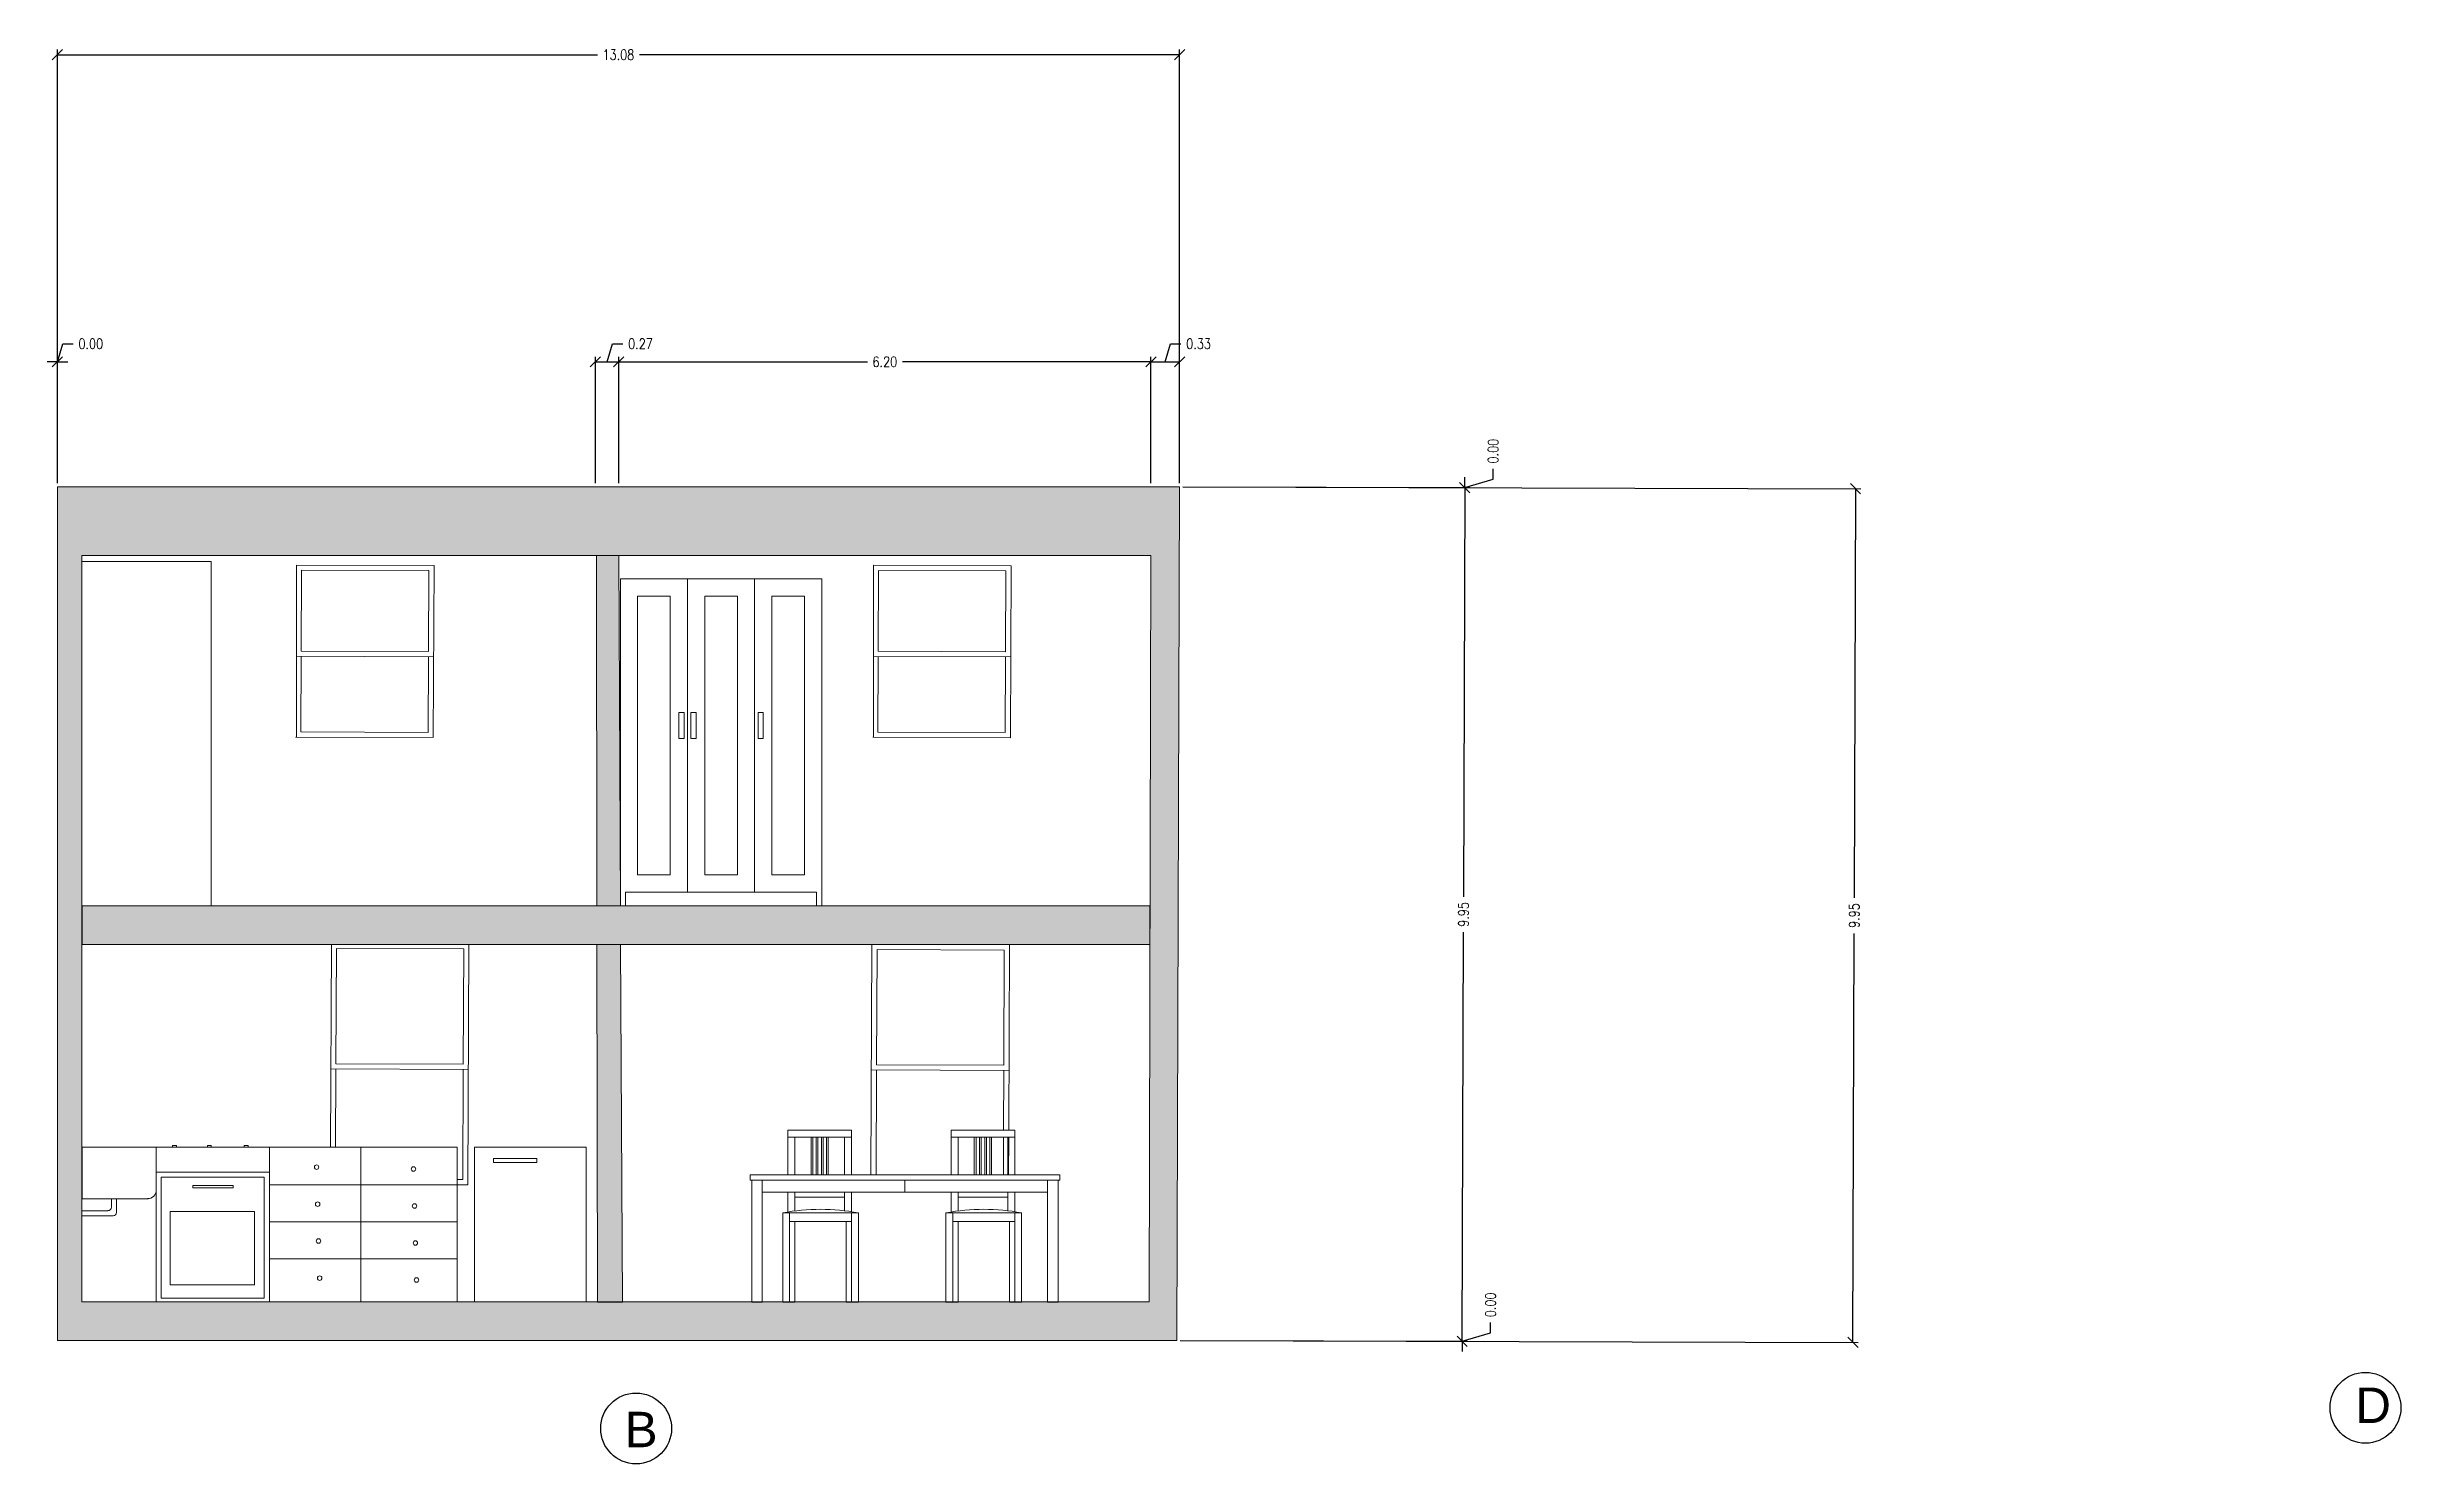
# Model space of a CAD drawing. Header units: inches. Extents: x 8.3 to 92.5, y 22.4 to 41.4.
# Drawn here: x 65.04 to 92.48, y 22.53 to 39.04 of the extents above; entities that cross this region are included whole.
import ezdxf

# ---------------------------------------------------------------- set-up
doc = ezdxf.new("R2010")
doc.units = ezdxf.units.IN
doc.header["$MEASUREMENT"] = 0
doc.layers.get('DEFPOINTS').update_dxf_attribs({"color": 210})
doc.layers.add('A-ELEV-MBE1', color=7, linetype='Continuous', lineweight=35)
doc.styles.add('E-ROMANS', font='romans.shx', dxfattribs={"width": 0.8})
doc.styles.get("Standard").update_dxf_attribs({"font": 'Arial.ttf'})
doc.dimstyles.new('E-0100_ARW_18', dxfattribs={"dimscale": 0.001, "dimtxt": 180, "dimasz": 180, "dimexe": 90, "dimexo": 60, "dimgap": 90, "dimtad": 0, "dimzin": 0, "dimdsep": 46, "dimtxsty": 'E-ROMANS', "dimblk": 'OPEN90', "dimcen": 90, "dimclrd": 256, "dimclre": 256, "dimclrt": 256, "dimadec": 0, "dimazin": 0, "dimtfac": 1, "dimtmove": 1, "dimatfit": 3, "dimldrblk": 'OPEN90', "dimfxl": 1, "dimtfill": 1, "dimtolj": 1, "dimtzin": 0, "dimarcsym": 0})

msp = doc.modelspace()

# ---------------------------------------------------------------- texts
at = {"color": 0, "char_height": 0.413, "attachment_point": 1}
for s, insert in [('D', (91.947, 23.417)), ('B', (71.77, 23.134))]:
    msp.add_mtext_dynamic_manual_height_columns(s, width=2.13344, gutter_width=1, heights=[0], dxfattribs=dict(at, insert=insert))

# ---------------------------------------------------------------- blocks, each defined once
blk = doc.blocks.new('_Oblique')
at = {"color": 0, "linetype": 'ByBlock', "lineweight": -2}
blk.add_line((-0.5, -0.5), (0.5, 0.5), dxfattribs=at)
blk = doc.blocks.new('*D167')
at = {"lineweight": -2, "transparency": 16777216}
for p, q in [((78.28, 33.915), (86.181, 33.891)), ((78.249, 23.966), (86.151, 23.942))]:
    blk.add_line(p, q, dxfattribs=at)
at = {"transparency": 16777216}
for p, q in [((86.121, 33.891), (86.107, 29.123)), ((86.091, 23.942), (86.106, 28.71))]:
    blk.add_line(p, q, dxfattribs=at)
at = {"layer": 'DEFPOINTS', "color": 0, "transparency": 16777216}
for p in [(78.24, 33.915), (78.209, 23.966), (86.091, 23.942)]:
    blk.add_point(p, dxfattribs=at)
at = {"transparency": 16777216, "xscale": 0.12, "yscale": 0.12, "zscale": 0.12}
for p, rotation in [((86.121, 33.891), 89.82543354438003), ((86.091, 23.942), 269.82543354438)]:
    blk.add_blockref('_Oblique', p, dxfattribs=dict(at, rotation=rotation))
at = {"lineweight": 9, "transparency": 16777216, "insert": (86.106, 28.917), "char_height": 0.12, "attachment_point": 5, "rotation": 89.8254, "style": 'E-ROMANS', "bg_fill": 3, "box_fill_scale": 1.25, "bg_fill_color": 256, "bg_fill_true_color": 13158600, "bg_fill_transparency": 0}
blk.add_mtext('\\A1;9.95', dxfattribs=at)
blk = doc.blocks.new('_Open90')
at = {"color": 0, "linetype": 'ByBlock', "lineweight": -2}
for p, q in [((0, 0), (-1, 0)), ((-0.5, 0.5), (0, 0)), ((0, 0), (-0.5, -0.5))]:
    blk.add_line(p, q, dxfattribs=at)
blk = doc.blocks.new('*D168')
at = {"lineweight": -2, "transparency": 16777216}
for p, q in [((65.157, 33.955), (65.157, 39.009)), ((78.24, 33.955), (78.24, 39.009))]:
    blk.add_line(p, q, dxfattribs=at)
at = {"transparency": 16777216}
for p, q in [((65.157, 38.949), (71.453, 38.949)), ((78.24, 38.949), (71.943, 38.949))]:
    blk.add_line(p, q, dxfattribs=at)
at = {"layer": 'DEFPOINTS', "color": 0, "transparency": 16777216}
for p in [(78.24, 38.949), (65.157, 33.915), (78.24, 33.915)]:
    blk.add_point(p, dxfattribs=at)
at = {"transparency": 16777216, "xscale": 0.12, "yscale": 0.12, "zscale": 0.12, "rotation": 180}
blk.add_blockref('_Oblique', (65.157, 38.949), dxfattribs=at)
at = {"transparency": 16777216, "xscale": 0.12, "yscale": 0.12, "zscale": 0.12}
blk.add_blockref('_Oblique', (78.24, 38.949), dxfattribs=at)
at = {"lineweight": 9, "transparency": 16777216, "insert": (71.698, 38.949), "char_height": 0.12, "attachment_point": 5, "style": 'E-ROMANS', "bg_fill": 3, "box_fill_scale": 1.25, "bg_fill_color": 256, "bg_fill_true_color": 13158600, "bg_fill_transparency": 0}
blk.add_mtext('\\A1;13.08', dxfattribs=at)
blk = doc.blocks.new('*D169')
at = {"transparency": 16777216}
for p, q in [((65.157, 35.371), (65.22, 35.581)), ((65.22, 35.581), (65.34, 35.581)), ((65.157, 35.371), (65.037, 35.371)), ((65.157, 35.371), (65.277, 35.371))]:
    blk.add_line(p, q, dxfattribs=at)
at = {"lineweight": -2, "transparency": 16777216}
blk.add_line((65.157, 33.955), (65.157, 35.431), dxfattribs=at)
blk.add_line((65.157, 33.955), (65.157, 35.431), dxfattribs=at)
at = {"layer": 'DEFPOINTS', "color": 0, "transparency": 16777216}
for p in [(65.157, 35.371), (65.157, 33.915), (65.157, 33.915)]:
    blk.add_point(p, dxfattribs=at)
at = {"transparency": 16777216, "xscale": 0.12, "yscale": 0.12, "zscale": 0.12}
blk.add_blockref('_Oblique', (65.157, 35.371), dxfattribs=at)
at = {"transparency": 16777216, "xscale": 0.12, "yscale": 0.12, "zscale": 0.12, "rotation": 180}
blk.add_blockref('_Oblique', (65.157, 35.371), dxfattribs=at)
at = {"lineweight": 9, "transparency": 16777216, "insert": (65.546, 35.581), "char_height": 0.12, "attachment_point": 5, "style": 'E-ROMANS', "bg_fill": 3, "box_fill_scale": 1.25, "bg_fill_color": 256, "bg_fill_true_color": 13158600, "bg_fill_transparency": 0}
blk.add_mtext('\\A1;0.00', dxfattribs=at)
blk = doc.blocks.new('*D147')
at = {"lineweight": -2, "transparency": 16777216}
for p, q in [((71.429, 33.955), (71.429, 35.431)), ((71.702, 33.955), (71.702, 35.431))]:
    blk.add_line(p, q, dxfattribs=at)
at = {"transparency": 16777216}
for p, q in [((71.566, 35.371), (71.629, 35.581)), ((71.629, 35.581), (71.749, 35.581)), ((71.429, 35.371), (71.702, 35.371))]:
    blk.add_line(p, q, dxfattribs=at)
at = {"layer": 'DEFPOINTS', "color": 0, "transparency": 16777216}
for p in [(71.429, 33.915), (71.702, 33.915)]:
    blk.add_point(p, dxfattribs=at)
at = {"transparency": 16777216, "xscale": 0.12, "yscale": 0.12, "zscale": 0.12, "rotation": 180}
blk.add_blockref('_Oblique', (71.429, 35.371), dxfattribs=at)
at = {"lineweight": 9, "transparency": 16777216, "insert": (71.955, 35.581), "char_height": 0.12, "attachment_point": 5, "style": 'E-ROMANS', "bg_fill": 3, "box_fill_scale": 1.25, "bg_fill_color": 256, "bg_fill_true_color": 13158600, "bg_fill_transparency": 0}
blk.add_mtext('\\A1;0.27', dxfattribs=at)
at = {"layer": 'DEFPOINTS', "color": 0, "transparency": 16777216}
blk.add_point((71.702, 35.371), dxfattribs=at)
at = {"transparency": 16777216, "xscale": 0.12, "yscale": 0.12, "zscale": 0.12}
blk.add_blockref('_Oblique', (71.702, 35.371), dxfattribs=at)
blk = doc.blocks.new('*D148')
at = {"lineweight": -2, "transparency": 16777216}
for p, q in [((71.702, 33.955), (71.702, 35.431)), ((77.906, 33.955), (77.906, 35.431))]:
    blk.add_line(p, q, dxfattribs=at)
at = {"transparency": 16777216}
for p, q in [((71.702, 35.371), (74.6, 35.371)), ((77.906, 35.371), (75.008, 35.371))]:
    blk.add_line(p, q, dxfattribs=at)
at = {"layer": 'DEFPOINTS', "color": 0, "transparency": 16777216}
for p in [(77.906, 35.371), (71.702, 33.915), (77.906, 33.915)]:
    blk.add_point(p, dxfattribs=at)
at = {"transparency": 16777216, "xscale": 0.12, "yscale": 0.12, "zscale": 0.12, "rotation": 180}
blk.add_blockref('_Oblique', (71.702, 35.371), dxfattribs=at)
at = {"transparency": 16777216, "xscale": 0.12, "yscale": 0.12, "zscale": 0.12}
blk.add_blockref('_Oblique', (77.906, 35.371), dxfattribs=at)
at = {"lineweight": 9, "transparency": 16777216, "insert": (74.804, 35.371), "char_height": 0.12, "attachment_point": 5, "style": 'E-ROMANS', "bg_fill": 3, "box_fill_scale": 1.25, "bg_fill_color": 256, "bg_fill_true_color": 13158600, "bg_fill_transparency": 0}
blk.add_mtext('\\A1;6.20', dxfattribs=at)
blk = doc.blocks.new('*D170')
at = {"lineweight": -2, "transparency": 16777216}
for p, q in [((77.906, 33.955), (77.906, 35.431)), ((78.24, 33.955), (78.24, 35.431))]:
    blk.add_line(p, q, dxfattribs=at)
at = {"transparency": 16777216}
for p, q in [((78.073, 35.371), (78.136, 35.581)), ((78.136, 35.581), (78.256, 35.581)), ((77.906, 35.371), (78.24, 35.371))]:
    blk.add_line(p, q, dxfattribs=at)
at = {"layer": 'DEFPOINTS', "color": 0, "transparency": 16777216}
for p in [(77.906, 33.915), (78.24, 33.915)]:
    blk.add_point(p, dxfattribs=at)
at = {"transparency": 16777216, "xscale": 0.12, "yscale": 0.12, "zscale": 0.12, "rotation": 180}
blk.add_blockref('_Oblique', (77.906, 35.371), dxfattribs=at)
at = {"lineweight": 9, "transparency": 16777216, "insert": (78.462, 35.581), "char_height": 0.12, "attachment_point": 5, "style": 'E-ROMANS', "bg_fill": 3, "box_fill_scale": 1.25, "bg_fill_color": 256, "bg_fill_true_color": 13158600, "bg_fill_transparency": 0}
blk.add_mtext('\\A1;0.33', dxfattribs=at)
at = {"layer": 'DEFPOINTS', "color": 0, "transparency": 16777216}
blk.add_point((78.24, 35.371), dxfattribs=at)
at = {"transparency": 16777216, "xscale": 0.12, "yscale": 0.12, "zscale": 0.12}
blk.add_blockref('_Oblique', (78.24, 35.371), dxfattribs=at)
blk = doc.blocks.new('*D177')
at = {"transparency": 16777216}
for p, q in [((81.895, 34.003), (81.896, 34.123)), ((81.565, 33.905), (81.565, 34.025)), ((81.565, 33.905), (81.895, 34.003)), ((81.565, 33.905), (81.565, 33.785))]:
    blk.add_line(p, q, dxfattribs=at)
at = {"lineweight": -2, "transparency": 16777216}
blk.add_line((78.28, 33.915), (81.625, 33.905), dxfattribs=at)
blk.add_line((78.28, 33.915), (81.625, 33.905), dxfattribs=at)
at = {"layer": 'DEFPOINTS', "color": 0, "transparency": 16777216}
for p in [(78.24, 33.915), (78.24, 33.915), (81.565, 33.905)]:
    blk.add_point(p, dxfattribs=at)
at = {"transparency": 16777216, "xscale": 0.12, "yscale": 0.12, "zscale": 0.12}
for rotation in [89.82543354438003, 269.8254335443801]:
    blk.add_blockref('_Oblique', (81.565, 33.905), dxfattribs=dict(at, rotation=rotation))
at = {"lineweight": 9, "transparency": 16777216, "insert": (81.896, 34.33), "char_height": 0.12, "attachment_point": 5, "rotation": 89.8254, "style": 'E-ROMANS', "bg_fill": 3, "box_fill_scale": 1.25, "bg_fill_color": 256, "bg_fill_true_color": 13158600, "bg_fill_transparency": 0}
blk.add_mtext('\\A1;0.00', dxfattribs=at)
blk = doc.blocks.new('*D149')
at = {"lineweight": -2, "transparency": 16777216}
for p, q in [((78.28, 33.915), (81.625, 33.905)), ((78.249, 23.966), (81.595, 23.956))]:
    blk.add_line(p, q, dxfattribs=at)
at = {"transparency": 16777216}
for p, q in [((81.565, 33.905), (81.551, 29.137)), ((81.535, 23.956), (81.549, 28.724))]:
    blk.add_line(p, q, dxfattribs=at)
at = {"layer": 'DEFPOINTS', "color": 0, "transparency": 16777216}
for p in [(78.24, 33.915), (78.209, 23.966), (81.535, 23.956)]:
    blk.add_point(p, dxfattribs=at)
at = {"transparency": 16777216, "xscale": 0.12, "yscale": 0.12, "zscale": 0.12}
for p, rotation in [((81.565, 33.905), 89.82543354438003), ((81.535, 23.956), 269.8254335443801)]:
    blk.add_blockref('_Oblique', p, dxfattribs=dict(at, rotation=rotation))
at = {"lineweight": 9, "transparency": 16777216, "insert": (81.55, 28.931), "char_height": 0.12, "attachment_point": 5, "rotation": 89.8254, "style": 'E-ROMANS', "bg_fill": 3, "box_fill_scale": 1.25, "bg_fill_color": 256, "bg_fill_true_color": 13158600, "bg_fill_transparency": 0}
blk.add_mtext('\\A1;9.95', dxfattribs=at)
blk = doc.blocks.new('*D150')
at = {"transparency": 16777216}
for p, q in [((81.865, 24.054), (81.865, 24.174)), ((81.535, 23.956), (81.534, 23.836)), ((81.535, 23.956), (81.535, 24.076)), ((81.535, 23.956), (81.865, 24.054))]:
    blk.add_line(p, q, dxfattribs=at)
at = {"lineweight": -2, "transparency": 16777216}
blk.add_line((78.249, 23.966), (81.595, 23.956), dxfattribs=at)
blk.add_line((78.249, 23.966), (81.595, 23.956), dxfattribs=at)
at = {"layer": 'DEFPOINTS', "color": 0, "transparency": 16777216}
for p in [(78.209, 23.966), (78.209, 23.966), (81.535, 23.956)]:
    blk.add_point(p, dxfattribs=at)
at = {"transparency": 16777216, "xscale": 0.12, "yscale": 0.12, "zscale": 0.12}
for rotation in [89.82543354438003, 269.8254335443801]:
    blk.add_blockref('_Oblique', (81.535, 23.956), dxfattribs=dict(at, rotation=rotation))
at = {"lineweight": 9, "transparency": 16777216, "insert": (81.866, 24.38), "char_height": 0.12, "attachment_point": 5, "rotation": 89.8254, "style": 'E-ROMANS', "bg_fill": 3, "box_fill_scale": 1.25, "bg_fill_color": 256, "bg_fill_true_color": 13158600, "bg_fill_transparency": 0}
blk.add_mtext('\\A1;0.00', dxfattribs=at)

# ---------------------------------------------------------------- hatches: boundary and pattern name
h = msp.add_hatch(color=0)
h.dxf.hatch_style = 1
h.set_gradient(color1=(51, 51, 51), color2=(51, 51, 51), tint=1)
h.paths.add_polyline_path([(65.157, 33.915), (65.157, 23.966), (78.209, 23.966), (78.24, 33.915)])
h.paths.add_polyline_path([(77.906, 33.115), (77.884, 24.415), (76.823, 24.415), (76.823, 24.411), (76.702, 24.411), (76.399, 24.411), (76.399, 24.411), (76.318, 24.411), (76.258, 24.411), (75.657, 24.411), (75.657, 24.411), (75.516, 24.411), (74.495, 24.411), (74.495, 24.411), (74.415, 24.411), (74.355, 24.411), (73.753, 24.411), (73.753, 24.411), (73.613, 24.411), (73.373, 24.411), (73.373, 24.411), (73.253, 24.411), (71.744, 24.412), (71.744, 24.411), (71.453, 24.411), (65.442, 24.415), (65.442, 33.115)], flags=16)
h.paths.add_polyline_path([(71.702, 33.115), (71.703, 32.841), (74.068, 32.841), (74.068, 29.031), (74.008, 29.031), (71.448, 29.031), (71.443, 33.115)], flags=0)
h.paths.add_polyline_path([(67.943, 33.003), (69.548, 32.997), (69.539, 30.991), (67.943, 30.998)], flags=0)
h.paths.add_polyline_path([(68.003, 32.943), (69.487, 32.937), (69.483, 31.994), (67.999, 32)], flags=0)
h.paths.add_polyline_path([(69.483, 31.934), (69.479, 31.052), (67.995, 31.058), (67.999, 31.94)], flags=0)
h.paths.add_polyline_path([(74.842, 28.582), (74.653, 28.582), (74.653, 28.582)], flags=0)
h.paths.add_polyline_path([(68.345, 27.13), (69.949, 27.123), (69.943, 25.78), (69.818, 25.78), (69.818, 24.918), (67.629, 24.918), (67.629, 25.928), (66.308, 25.928), (66.308, 25.618), (65.446, 25.618), (65.446, 26.22), (66.499, 26.22), (66.499, 26.238), (66.544, 26.238), (66.906, 26.236), (66.906, 26.238), (66.951, 26.238), (67.334, 26.235), (67.334, 26.238), (67.38, 26.238), (68.341, 26.231)], flags=0)
h.paths.add_polyline_path([(68.411, 28.534), (69.895, 28.528), (69.889, 27.184), (68.405, 27.19)], flags=0)
h.paths.add_polyline_path([(71.922, 32.641), (72.303, 32.641), (72.303, 29.392), (71.922, 29.392)], flags=0)
h.paths.add_polyline_path([(72.404, 31.283), (72.464, 31.283), (72.464, 30.982), (72.404, 30.982)], flags=0)
h.paths.add_polyline_path([(72.705, 32.641), (73.086, 32.641), (73.086, 29.392), (72.705, 29.392)], flags=0)
h.paths.add_polyline_path([(72.544, 31.283), (72.604, 31.283), (72.604, 30.982), (72.544, 30.982)], flags=0)
h.paths.add_polyline_path([(66.367, 25.868), (67.566, 25.868), (67.566, 24.46), (66.367, 24.46)], flags=0)
h.paths.add_polyline_path([(73.487, 32.641), (73.868, 32.641), (73.868, 29.392), (73.487, 29.392)], flags=0)
h.paths.add_polyline_path([(66.738, 25.77), (67.207, 25.77), (67.207, 25.745), (66.738, 25.745)], flags=0)
h.paths.add_polyline_path([(69.818, 25.349), (69.818, 25.349), (67.629, 25.349), (67.629, 25.349)], flags=0)
h.paths.add_polyline_path([(73.326, 31.283), (73.386, 31.283), (73.386, 30.982), (73.326, 30.982)], flags=0)
h.paths.add_polyline_path([(66.472, 25.467), (67.455, 25.467), (67.455, 24.614), (66.472, 24.614)], flags=0)
h.paths.add_polyline_path([(70.24, 26.087), (70.747, 26.087), (70.747, 26.038), (70.24, 26.038)], flags=0)
h.paths.add_polyline_path([(74.672, 33.001), (76.276, 32.994), (76.268, 30.989), (74.672, 30.995)], flags=0)
h.paths.add_polyline_path([(74.732, 32.94), (76.216, 32.934), (76.212, 31.992), (74.728, 31.998)], flags=0)
h.paths.add_polyline_path([(76.211, 31.932), (76.208, 31.049), (74.724, 31.055), (74.727, 31.938)], flags=0)
h.paths.add_polyline_path([(74.713, 28.522), (76.197, 28.516), (76.192, 27.172), (74.708, 27.178)], flags=0)
h.paths.add_polyline_path([(76.843, 25.835), (75.038, 25.835), (75.038, 25.694), (76.702, 25.694)], flags=0)
h = msp.add_hatch(color=0)
h.dxf.hatch_style = 1
h.set_gradient(color1=(51, 51, 51), color2=(51, 51, 51), tint=1)
h.paths.add_polyline_path([(71.724, 28.582), (71.448, 28.582), (71.453, 24.415), (71.744, 24.415)])
h.paths.add_polyline_path([(71.448, 29.031), (71.722, 29.031), (71.702, 33.115), (71.443, 33.115)])
h = msp.add_hatch(color=0)
h.dxf.hatch_style = 1
h.set_gradient(color1=(51, 51, 51), color2=(51, 51, 51), tint=1)
h.paths.add_polyline_path([(65.444, 29.031), (65.444, 28.582), (77.895, 28.582), (77.895, 29.031)])

# ---------------------------------------------------------------- linework, layer by layer
at = {"color": 0, "lineweight": 20}
for p, q in [((65.157, 33.915), (65.157, 23.966)), ((78.24, 33.915), (65.157, 33.915)), ((78.209, 23.966), (78.24, 33.915)), ((65.442, 33.115), (65.442, 24.415)), ((77.906, 33.115), (65.442, 33.115)), ((77.884, 24.415), (77.906, 33.115)), ((65.442, 24.415), (77.884, 24.415)), ((65.157, 23.966), (78.209, 23.966))]:
    msp.add_line(p, q, dxfattribs=at)
at = {"color": 0, "lineweight": 5}
for p, q in [((67.943, 33.003), (67.943, 30.998)), ((69.548, 32.997), (69.539, 30.991)), ((74.672, 33.001), (74.672, 30.995)), ((76.276, 32.994), (76.268, 30.989)), ((72.504, 29.191), (72.504, 32.841)), ((73.286, 29.191), (73.286, 32.841)), ((66.308, 26.22), (69.818, 26.22)), ((67.629, 26.22), (67.629, 24.412)), ((68.693, 24.411), (68.693, 26.22)), ((69.818, 26.22), (69.818, 24.41)), ((70.019, 26.22), (71.322, 26.22)), ((70.019, 26.22), (70.019, 24.411)), ((71.322, 26.22), (71.322, 24.411)), ((74.415, 26.336), (73.673, 26.336)), ((73.753, 25.895), (73.753, 26.336)), ((73.944, 25.895), (73.944, 26.336)), ((73.964, 25.895), (73.964, 26.336)), ((74.004, 25.895), (74.004, 26.336)), ((74.024, 25.895), (74.024, 26.336)), ((74.064, 25.895), (74.064, 26.336)), ((74.084, 25.895), (74.084, 26.336)), ((74.124, 25.895), (74.124, 26.336)), ((74.144, 25.895), (74.144, 26.336)), ((74.335, 25.895), (74.335, 26.336)), ((76.318, 26.336), (75.576, 26.336)), ((75.657, 25.895), (75.657, 26.336)), ((75.847, 25.895), (75.847, 26.336)), ((75.867, 25.895), (75.867, 26.336)), ((75.907, 25.895), (75.907, 26.336)), ((75.927, 25.895), (75.927, 26.336)), ((75.968, 25.895), (75.968, 26.336)), ((75.988, 25.895), (75.988, 26.336)), ((76.028, 25.895), (76.028, 26.336)), ((76.048, 25.895), (76.048, 26.336)), ((76.238, 25.895), (76.238, 26.336)), ((66.308, 25.928), (67.629, 25.928)), ((75.038, 25.694), (75.038, 25.835)), ((66.308, 25.718), (66.308, 24.411)), ((67.629, 25.78), (69.818, 25.78)), ((73.673, 25.694), (73.673, 25.464)), ((73.753, 25.694), (73.753, 25.476)), ((73.753, 25.634), (74.335, 25.634)), ((74.335, 25.694), (74.335, 25.478)), ((74.415, 25.694), (74.415, 25.467)), ((75.576, 25.694), (75.576, 25.464)), ((75.657, 25.694), (75.657, 25.476)), ((75.657, 25.634), (76.238, 25.634)), ((76.238, 25.694), (76.238, 25.478)), ((76.318, 25.694), (76.318, 25.467)), ((67.629, 25.349), (69.818, 25.349)), ((67.629, 25.349), (69.818, 25.349)), ((73.693, 25.353), (73.693, 25.454)), ((74.415, 25.353), (74.415, 25.454)), ((75.597, 25.353), (75.597, 25.454)), ((76.318, 25.353), (76.318, 25.454)), ((67.629, 24.918), (69.818, 24.918))]:
    msp.add_line(p, q, dxfattribs=at)
at = {"color": 0, "lineweight": 20}
for points in [[(65.442, 33.115), (77.906, 33.115)], [(71.448, 29.031), (71.443, 33.115)], [(65.444, 29.031), (77.896, 29.031)], [(77.895, 28.582), (65.444, 28.582)], [(71.724, 28.582), (71.744, 24.411), (71.453, 24.411), (71.448, 28.582)]]:
    msp.add_lwpolyline(points, dxfattribs=at)
at = {"color": 0, "lineweight": 5}
for points in [[(66.948, 29.031), (66.948, 33.042), (65.442, 33.042)], [(71.722, 29.031), (71.722, 32.841), (74.068, 32.841), (74.068, 29.031)], [(71.922, 29.392), (71.922, 32.641), (72.303, 32.641), (72.303, 29.392), (71.922, 29.392)], [(72.705, 29.392), (72.705, 32.641), (73.086, 32.641), (73.086, 29.392), (72.705, 29.392)], [(73.487, 29.392), (73.487, 32.641), (73.868, 32.641), (73.868, 29.392), (73.487, 29.392)], [(72.464, 31.283), (72.404, 31.283), (72.404, 30.982), (72.464, 30.982), (72.464, 31.283)], [(72.604, 31.283), (72.544, 31.283), (72.544, 30.982), (72.604, 30.982), (72.604, 31.283)], [(73.386, 31.283), (73.326, 31.283), (73.326, 30.982), (73.386, 30.982), (73.386, 31.283)], [(71.722, 29.031), (71.782, 29.031), (71.782, 29.191), (74.008, 29.191), (74.008, 29.031), (74.068, 29.031)], [(74.415, 25.895), (74.415, 26.416), (73.673, 26.416), (73.673, 25.895)], [(76.318, 25.895), (76.318, 26.416), (75.576, 26.416), (75.576, 25.895)], [(66.308, 25.71), (66.308, 26.22), (65.446, 26.22), (65.446, 25.618)], [(73.233, 25.895), (73.233, 25.835), (76.843, 25.835), (76.843, 25.895), (73.233, 25.895)], [(73.253, 25.835), (73.253, 24.411), (73.373, 24.411), (73.373, 25.835)], [(76.702, 25.835), (76.702, 24.411), (76.823, 24.411), (76.823, 25.835)], [(65.446, 25.618), (66.217, 25.618)], [(65.787, 25.618), (65.787, 25.518)], [(65.847, 25.618), (65.847, 25.458)], [(73.373, 25.694), (76.702, 25.694)], [(65.747, 25.478), (65.446, 25.478)], [(65.807, 25.418), (65.446, 25.418)], [(73.613, 24.411), (73.613, 25.454), (74.495, 25.454), (74.495, 24.411), (74.415, 24.411), (74.415, 25.353), (73.693, 25.353), (73.693, 24.411), (73.613, 24.411)], [(73.673, 24.411), (73.753, 24.411), (73.753, 25.353)], [(74.355, 25.353), (74.355, 24.411), (74.435, 24.411)], [(75.516, 24.411), (75.516, 25.454), (76.399, 25.454), (76.399, 24.411), (76.318, 24.411), (76.318, 25.353), (75.597, 25.353), (75.597, 24.411), (75.516, 24.411)], [(75.576, 24.411), (75.657, 24.411), (75.657, 25.353)], [(76.258, 25.353), (76.258, 24.411), (76.339, 24.411)]]:
    msp.add_lwpolyline(points, dxfattribs=at)
at = {"color": 0, "lineweight": 9}
msp.add_lwpolyline([(71.702, 33.115), (71.722, 29.031)], dxfattribs=at)
at = {"color": 0, "lineweight": 20}
msp.add_lwpolyline([(65.444, 29.031), (77.895, 29.031), (77.895, 28.582), (65.444, 28.582)], close=True, dxfattribs=at)
at = {"color": 0, "lineweight": 5}
for points in [[(66.499, 26.22), (66.544, 26.22), (66.544, 26.238), (66.499, 26.238)], [(66.906, 26.22), (66.951, 26.22), (66.951, 26.238), (66.906, 26.238)], [(67.334, 26.22), (67.38, 26.22), (67.38, 26.238), (67.334, 26.238)], [(70.24, 26.087), (70.747, 26.087), (70.747, 26.038), (70.24, 26.038)], [(66.367, 25.868), (67.566, 25.868), (67.566, 24.46), (66.367, 24.46)], [(66.738, 25.77), (67.207, 25.77), (67.207, 25.745), (66.738, 25.745)], [(66.472, 25.467), (67.455, 25.467), (67.455, 24.614), (66.472, 24.614)]]:
    msp.add_lwpolyline(points, close=True, dxfattribs=at)
for centre in [(68.179, 25.986), (69.308, 25.963), (68.192, 25.554), (69.321, 25.532), (68.201, 25.124), (69.331, 25.101)]:
    msp.add_circle(centre, 0.0262, dxfattribs=at)
at = {"color": 0, "lineweight": 9}
for centre in [(68.215, 24.692), (69.344, 24.67)]:
    msp.add_circle(centre, 0.0262, dxfattribs=at)
at = {"color": 0}
for centre in [(71.904, 22.94), (92.066, 23.181)]:
    msp.add_circle(centre, 0.413, dxfattribs=at)
at = {"color": 0, "lineweight": 5}
for centre, radius, start, end in [((66.213, 25.714), 0.0958, 267.2925, 2.3824), ((65.746, 25.519), 0.0408, 270.9858, 359.3784), ((65.806, 25.458), 0.0408, 270.9858, 359.3784), ((74.054, 23.106), 2.388, 79.3552, 100.6448), ((75.958, 23.106), 2.388, 79.3552, 100.6448)]:
    msp.add_arc(centre, radius, start, end, dxfattribs=at)
at = {"layer": 'A-ELEV-MBE1', "color": 0, "lineweight": 5}
for p, q in [((69.548, 32.997), (67.943, 33.003)), ((68.003, 32.943), (67.999, 32)), ((69.487, 32.937), (68.003, 32.943)), ((69.487, 32.937), (69.483, 31.994)), ((76.276, 32.994), (74.672, 33.001)), ((74.732, 32.94), (74.728, 31.998)), ((76.216, 32.934), (74.732, 32.94)), ((76.216, 32.934), (76.212, 31.992)), ((67.999, 31.94), (67.995, 31.058)), ((69.483, 31.934), (69.479, 31.052)), ((74.727, 31.938), (74.724, 31.055)), ((76.211, 31.932), (76.208, 31.049)), ((69.479, 31.052), (67.995, 31.058)), ((76.208, 31.049), (74.724, 31.055)), ((69.539, 30.991), (67.935, 30.998)), ((76.268, 30.989), (74.663, 30.995)), ((68.351, 28.582), (68.341, 26.22)), ((69.955, 28.582), (69.943, 25.78)), ((74.653, 28.582), (74.642, 25.895)), ((76.258, 28.576), (74.653, 28.582)), ((76.258, 28.576), (76.249, 26.416)), ((68.411, 28.534), (68.405, 27.19)), ((69.895, 28.528), (69.889, 27.184)), ((74.713, 28.522), (74.708, 27.178)), ((76.197, 28.516), (74.713, 28.522)), ((76.197, 28.516), (76.192, 27.172)), ((68.405, 27.13), (68.401, 26.22)), ((69.889, 27.124), (69.884, 25.84)), ((74.707, 27.118), (74.702, 25.895)), ((76.191, 27.112), (76.188, 26.416)), ((76.188, 26.336), (76.186, 25.895)), ((76.248, 26.336), (76.246, 25.895)), ((69.884, 25.84), (69.818, 25.841)), ((74.702, 25.835), (74.702, 25.835)), ((76.186, 25.835), (76.186, 25.828)), ((69.943, 25.78), (69.818, 25.78))]:
    msp.add_line(p, q, dxfattribs=at)
at = {"layer": 'A-ELEV-MBE1', "color": 0, "lineweight": 9}
msp.add_line((69.895, 28.528), (68.411, 28.534), dxfattribs=at)
at = {"layer": 'A-ELEV-MBE1', "color": 0, "lineweight": 5}
for points in [[(67.939, 31.941), (69.543, 31.934)], [(67.999, 32), (69.483, 31.994)], [(74.667, 31.938), (76.272, 31.931)], [(74.728, 31.998), (76.212, 31.992)], [(68.405, 27.19), (69.889, 27.184)], [(74.708, 27.178), (76.192, 27.172)], [(68.345, 27.13), (69.949, 27.123)], [(74.647, 27.118), (76.251, 27.112)]]:
    msp.add_lwpolyline(points, dxfattribs=at)

msp.set_redraw_order([(e.dxf.handle, doc.entitydb.next_handle()) for e in msp.query("TEXT MTEXT ATTDEF DIMENSION ARC_DIMENSION")])  # texts and dimensions are drawn at this point

# ---------------------------------------------------------------- next in the draw order: dimensions: what is measured, and where the dimension line sits
at = {"lineweight": 9}
dim = msp.add_aligned_dim(p1=(78.24, 33.915), p2=(78.209, 23.966), distance=7.882, dimstyle='E-0100_ARW_18', override={"dimtxt": 120, "dimasz": 120, "dimexe": 60, "dimexo": 40, "dimgap": 60, "dimblk": 'Oblique', "dimcen": 60, "dimlwd": 65535}, dxfattribs=at)
dim.commit()
dim.dimension.update_dxf_attribs({"geometry": '*D167', "text_midpoint": (86.106, 28.917)})

# ---------------------------------------------------------------- next in the draw order: dimensions: what is measured, and where the dimension line sits
dim = msp.add_linear_dim(base=(78.24, 38.949), p1=(65.157, 33.915), p2=(78.24, 33.915), dimstyle='E-0100_ARW_18', override={"dimtxt": 120, "dimasz": 120, "dimexe": 60, "dimexo": 40, "dimgap": 60, "dimblk": 'Oblique', "dimcen": 60, "dimlwd": 65535}, dxfattribs=at)
dim.commit()
dim.dimension.update_dxf_attribs({"geometry": '*D168', "text_midpoint": (71.698, 38.949)})

# ---------------------------------------------------------------- next in the draw order: dimensions: what is measured, and where the dimension line sits
for base, p1, p2, picture, middle in [((65.1567668, 35.371313696), (65.1567668, 33.91540724), (65.1567668, 33.91540724), '*D169', (65.3997668, 35.581313696)), ((71.702, 35.371), (71.429, 33.915), (71.702, 33.915), '*D147', (71.809, 35.581))]:
    dim = msp.add_linear_dim(base=base, p1=p1, p2=p2, dimstyle='E-0100_ARW_18', override={"dimtxt": 120, "dimasz": 120, "dimexe": 60, "dimexo": 40, "dimgap": 60, "dimblk": 'Oblique', "dimcen": 60, "dimlwd": 65535}, dxfattribs=at)
    dim.commit()
    dim.dimension.update_dxf_attribs({"geometry": picture, "text_midpoint": middle})

# ---------------------------------------------------------------- next in the draw order: dimensions: what is measured, and where the dimension line sits
dim = msp.add_linear_dim(base=(77.906, 35.371), p1=(71.702, 33.915), p2=(77.906, 33.915), dimstyle='E-0100_ARW_18', override={"dimtxt": 120, "dimasz": 120, "dimexe": 60, "dimexo": 40, "dimgap": 60, "dimblk": 'Oblique', "dimcen": 60, "dimlwd": 65535}, dxfattribs=at)
dim.commit()
dim.dimension.update_dxf_attribs({"geometry": '*D148', "text_midpoint": (74.804, 35.371)})

# ---------------------------------------------------------------- next in the draw order: dimensions: what is measured, and where the dimension line sits
dim = msp.add_linear_dim(base=(78.24, 35.371), p1=(77.906, 33.915), p2=(78.24, 33.915), dimstyle='E-0100_ARW_18', override={"dimtxt": 120, "dimasz": 120, "dimexe": 60, "dimexo": 40, "dimgap": 60, "dimblk": 'Oblique', "dimcen": 60, "dimlwd": 65535}, dxfattribs=at)
dim.commit()
dim.dimension.update_dxf_attribs({"geometry": '*D170', "text_midpoint": (78.316, 35.581)})

# ---------------------------------------------------------------- next in the draw order: dimensions: what is measured, and where the dimension line sits
dim = msp.add_linear_dim(base=(81.565055947, 33.905275708), p1=(78.23971947, 33.91540724), p2=(78.23971947, 33.91540724), angle=89.825433544, dimstyle='E-0100_ARW_18', override={"dimtxt": 120, "dimasz": 120, "dimexe": 60, "dimexo": 40, "dimgap": 60, "dimblk": 'Oblique', "dimcen": 60, "dimlwd": 65535}, dxfattribs=at)
dim.commit()
dim.dimension.update_dxf_attribs({"geometry": '*D177', "text_midpoint": (81.89590446, 34.183268984)})

# ---------------------------------------------------------------- next in the draw order: dimensions: what is measured, and where the dimension line sits
dim = msp.add_linear_dim(base=(81.535, 23.956), p1=(78.24, 33.915), p2=(78.209, 23.966), angle=89.8254, dimstyle='E-0100_ARW_18', override={"dimtxt": 120, "dimasz": 120, "dimexe": 60, "dimexo": 40, "dimgap": 60, "dimblk": 'Oblique', "dimcen": 60, "dimlwd": 65535}, dxfattribs=at)
dim.commit()
dim.dimension.update_dxf_attribs({"geometry": '*D149', "text_midpoint": (81.55, 28.931)})

# ---------------------------------------------------------------- next in the draw order: dimensions: what is measured, and where the dimension line sits
dim = msp.add_linear_dim(base=(81.534742219, 23.955808113), p1=(78.209405742, 23.965939645), p2=(78.209405742, 23.965939645), angle=89.825433544, dimstyle='E-0100_ARW_18', override={"dimtxt": 120, "dimasz": 120, "dimexe": 60, "dimexo": 40, "dimgap": 60, "dimblk": 'Oblique', "dimcen": 60, "dimlwd": 65535}, dxfattribs=at)
dim.commit()
dim.dimension.update_dxf_attribs({"geometry": '*D150', "text_midpoint": (81.865590732, 24.233801389)})

doc.saveas('drawing.dxf')
